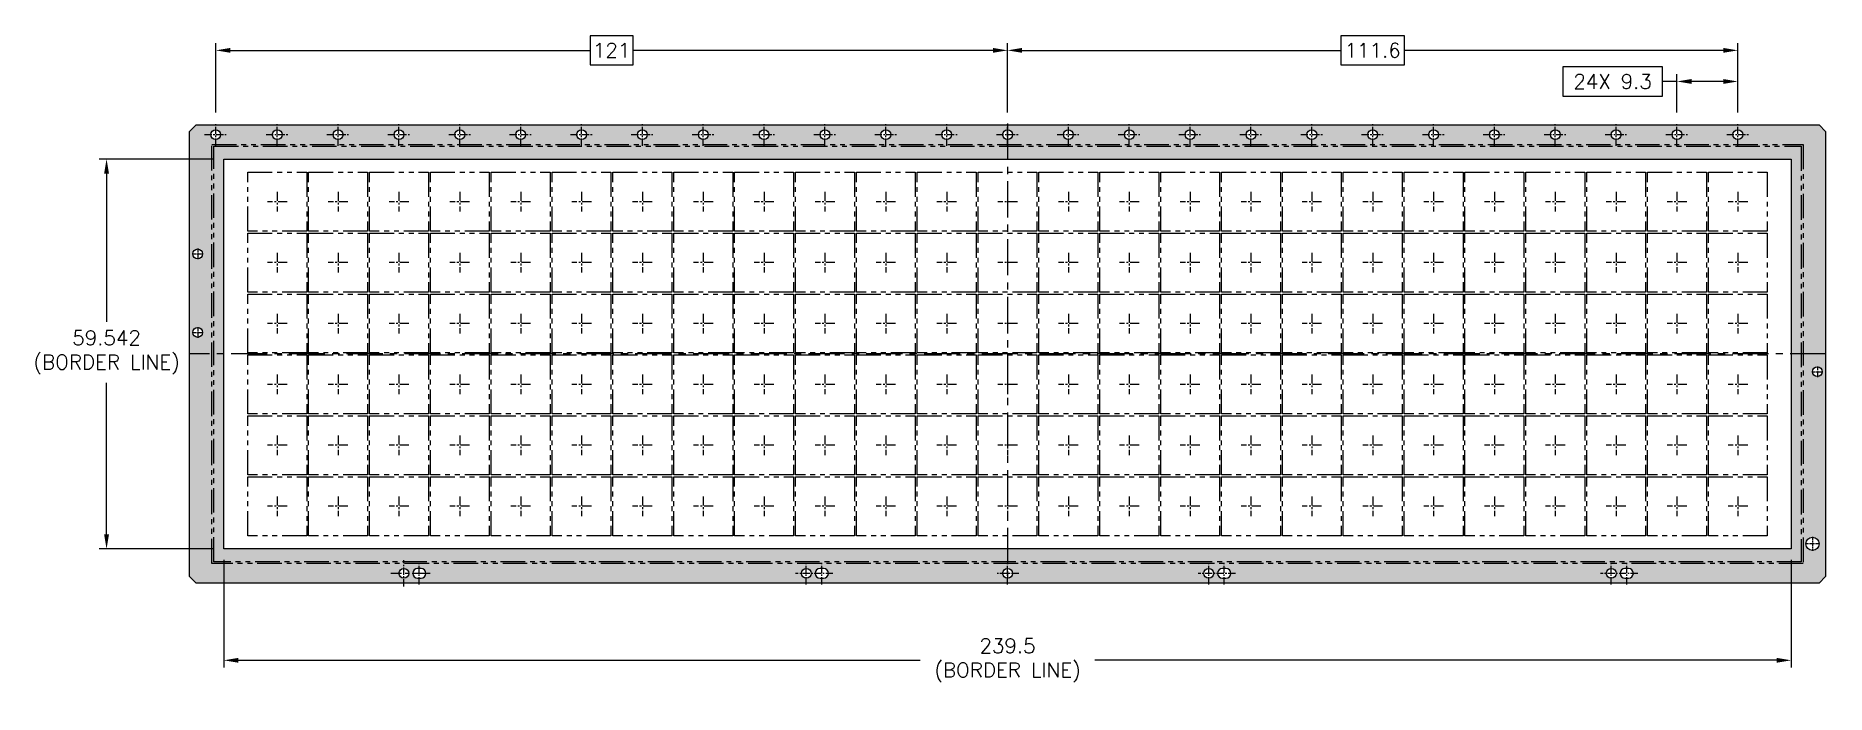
# Model space of a CAD drawing. Header units: millimetres. Extents: x 57 to 1212, y -970 to 358.
# Drawn here: x 787.7 to 1061.3, y -6.3 to 94.3 of the extents above; entities that cross this region are included whole.
import ezdxf

# ---------------------------------------------------------------- set-up
doc = ezdxf.new("R2010")
doc.units = ezdxf.units.MM
doc.header["$LTSCALE"] = 0.3
doc.linetypes.add('CENTER', pattern=[14.705263, 9.190789, -1.838158, 1.838158, -1.838158])
doc.linetypes.add('PHANTOM', pattern=[2.5, 1.25, -0.25, 0.25, -0.25, 0.25, -0.25])
for name, color, linetype in [('Border Line', 4, 'Continuous'), ('CENTER', 2, 'CENTER'), ('DIM', 3, 'Continuous'), ('PKG', 4, 'PHANTOM'), ('PLATING', 40, 'Continuous')]:
    doc.layers.add(name, color=color, linetype=linetype)
doc.layers.add('MOLD', color=1, linetype='PHANTOM', plot=False)
doc.styles.get("Standard").update_dxf_attribs({"font": 'simplex.shx'})
doc.dimstyles.get("Standard").update_dxf_attribs({"dimscale": 0, "dimtxt": 2, "dimasz": 2, "dimexe": 1, "dimexo": 1.5, "dimgap": 1, "dimtad": 0, "dimtih": 1, "dimtoh": 1, "dimdec": 3, "dimdsep": 46, "dimtxsty": 'Standard', "dimcen": 1, "dimclrd": 256, "dimclre": 256, "dimclrt": 2, "dimadec": 0, "dimazin": 0, "dimtfac": 1, "dimtdec": 3, "dimtofl": 0, "dimtmove": 0, "dimatfit": 3, "dimfxl": 0, "dimtolj": 1, "dimtzin": 0, "dimlwd": -1, "dimlwe": -1, "dimarcsym": 0})

msp = doc.modelspace()

# ---------------------------------------------------------------- blocks, each defined once
blk = doc.blocks.new('*D9')
at = {"layer": 'DEFPOINTS', "color": 0, "linetype": 'ByBlock', "ltscale": 0.05}
for p in [(936.21, 92.07), (815.21, 80.9), (936.21, 80.9)]:
    blk.add_point(p, dxfattribs=at)
at = {"layer": 'DIM', "ltscale": 0.05}
for p, q in [((815.21, 82.57), (815.21, 93.18)), ((936.21, 82.57), (936.21, 93.18)), ((817.44, 92.07), (872.43, 92.07)), ((933.99, 92.07), (878.99, 92.07))]:
    blk.add_line(p, q, dxfattribs=at)
at = {"layer": 'DIM', "linetype": 'ByBlock', "ltscale": 0.05}
for p, q in [((878.99, 94.29), (872.43, 94.29)), ((872.43, 94.29), (872.43, 89.84)), ((878.99, 89.84), (878.99, 94.29)), ((872.43, 89.84), (878.99, 89.84))]:
    blk.add_line(p, q, dxfattribs=at)
for points in [[(817.44, 92.44), (817.44, 91.7), (815.21, 92.07)], [(933.99, 92.44), (933.99, 91.7), (936.21, 92.07)]]:
    blk.add_solid(points, dxfattribs=at)
at = {"layer": 'DIM', "color": 2, "linetype": 'ByBlock', "ltscale": 0.05, "insert": (875.71, 92.07), "char_height": 2.222, "attachment_point": 5}
blk.add_mtext('\\A1;121', dxfattribs=at)
blk = doc.blocks.new('*D10')
at = {"layer": 'DEFPOINTS', "color": 0, "ltscale": 0.05}
for p in [(1047.81, 92.07), (936.21, 80.9), (1047.81, 80.9)]:
    blk.add_point(p, dxfattribs=at)
at = {"layer": 'DIM', "ltscale": 0.05}
for p, q in [((936.21, 82.57), (936.21, 93.18)), ((996.88, 94.29), (987.15, 94.29)), ((987.15, 94.29), (987.15, 89.84)), ((996.88, 89.84), (996.88, 94.29)), ((1047.81, 82.57), (1047.81, 93.18)), ((938.44, 92.07), (987.15, 92.07)), ((1045.59, 92.07), (996.88, 92.07)), ((987.15, 89.84), (996.88, 89.84))]:
    blk.add_line(p, q, dxfattribs=at)
for points in [[(938.44, 92.44), (938.44, 91.7), (936.21, 92.07)], [(1045.59, 92.44), (1045.59, 91.7), (1047.81, 92.07)]]:
    blk.add_solid(points, dxfattribs=at)
at = {"layer": 'DIM', "color": 2, "ltscale": 0.05, "insert": (992.01, 92.07), "char_height": 2.222, "attachment_point": 5}
blk.add_mtext('\\A1;111.6', dxfattribs=at)
blk = doc.blocks.new('*D11')
at = {"layer": 'DEFPOINTS', "color": 0, "ltscale": 0.05}
for p in [(1038.51, 87.32), (1038.51, 80.9), (1047.81, 80.9)]:
    blk.add_point(p, dxfattribs=at)
at = {"layer": 'DIM', "ltscale": 0.05}
for p, q in [((1036.29, 89.54), (1021.05, 89.54)), ((1021.05, 89.54), (1021.05, 85.1)), ((1036.29, 85.1), (1036.29, 89.54)), ((1038.51, 82.57), (1038.51, 88.43)), ((1047.81, 82.57), (1047.81, 88.43)), ((1021.05, 85.1), (1036.29, 85.1)), ((1038.51, 87.32), (1036.29, 87.32)), ((1045.59, 87.32), (1040.74, 87.32))]:
    blk.add_line(p, q, dxfattribs=at)
for points in [[(1040.74, 87.69), (1040.74, 86.95), (1038.51, 87.32)], [(1045.59, 87.69), (1045.59, 86.95), (1047.81, 87.32)]]:
    blk.add_solid(points, dxfattribs=at)
at = {"layer": 'DIM', "color": 2, "ltscale": 0.05, "insert": (1028.67, 87.32), "char_height": 2.2222, "attachment_point": 5}
blk.add_mtext('\\A1;24X 9.3', dxfattribs=at)
blk = doc.blocks.new('*D33')
at = {"layer": 'DEFPOINTS', "color": 0, "ltscale": 0.1}
for p in [(816.46, 75.47), (798.53, 15.93), (816.46, 15.93)]:
    blk.add_point(p, dxfattribs=at)
at = {"layer": 'DIM', "ltscale": 0.1}
for p, q in [((814.8, 75.47), (797.42, 75.47)), ((798.53, 73.25), (798.53, 50.61)), ((798.53, 18.15), (798.53, 41.3)), ((814.8, 15.93), (797.42, 15.93))]:
    blk.add_line(p, q, dxfattribs=at)
for points in [[(798.16, 73.25), (798.9, 73.25), (798.53, 75.47)], [(798.16, 18.15), (798.9, 18.15), (798.53, 15.93)]]:
    blk.add_solid(points, dxfattribs=at)
at = {"layer": 'DIM', "color": 2, "ltscale": 0.1, "insert": (798.53, 45.95), "char_height": 2.2222, "attachment_point": 5}
blk.add_mtext('\\A1;59.542\\P(BORDER LINE)', dxfattribs=at)
blk = doc.blocks.new('*D40')
at = {"layer": 'DEFPOINTS', "color": 0, "ltscale": 0.05}
for p in [(816.46, 15.93), (1055.96, 15.93), (816.46, -1.08)]:
    blk.add_point(p, dxfattribs=at)
at = {"layer": 'DIM', "ltscale": 0.05}
for p, q in [((816.46, 14.26), (816.46, -2.19)), ((1055.96, 14.26), (1055.96, -2.19)), ((818.69, -1.08), (922.88, -1.08)), ((1053.74, -1.08), (949.55, -1.08))]:
    blk.add_line(p, q, dxfattribs=at)
for points in [[(818.69, -0.71), (818.69, -1.45), (816.46, -1.08)], [(1053.74, -0.71), (1053.74, -1.45), (1055.96, -1.08)]]:
    blk.add_solid(points, dxfattribs=at)
at = {"layer": 'DIM', "color": 2, "ltscale": 0.05, "insert": (936.21, -1.08), "char_height": 2.2222, "attachment_point": 5}
blk.add_mtext('\\A1;239.5\\P(BORDER LINE)', dxfattribs=at)
blk = doc.blocks.new('9X9')
at = {"layer": 'CENTER', "ltscale": 0.5}
for p, q in [((-1.5, 0), (1.5, 0)), ((0, 1.5), (0, -1.5))]:
    blk.add_line(p, q, dxfattribs=at)
at = {"layer": 'PKG', "ltscale": 10}
blk.add_lwpolyline([(4.5, -4.5), (4.5, 4.5), (-4.5, 4.5), (-4.5, -4.5)], close=True, dxfattribs=at)

# ---------------------------------------------------------------- dimensions: what is measured, and where the dimension line sits
at = {"layer": 'DIM', "linetype": 'ByBlock', "ltscale": 0.05}
dim = msp.add_linear_dim(base=(936.2129, 92.0669), p1=(815.2129, 80.9024), p2=(936.2129, 80.9024), dimstyle='Standard', override={"dimscale": 1.111111, "dimgap": -1}, dxfattribs=at)
dim.commit()
dim.dimension.update_dxf_attribs({"geometry": '*D9', "text_midpoint": (875.7129, 92.0669)})
at = {"layer": 'DIM', "ltscale": 0.05}
dim = msp.add_linear_dim(base=(1047.8129, 92.0669), p1=(936.2129, 80.9024), p2=(1047.8129, 80.9024), dimstyle='Standard', override={"dimscale": 1.111111, "dimgap": -1}, dxfattribs=at)
dim.commit()
dim.dimension.update_dxf_attribs({"geometry": '*D10', "text_midpoint": (992.0129, 92.0669)})
for base, p1, p2, text, override, picture, middle in [((1038.5129, 87.3212), (1047.8129, 80.9024), (1038.5129, 80.9024), '24X <>', {"dimscale": 1.111111, "dimgap": -1}, '*D11', (1028.6716, 87.3212)), ((816.4629, -1.0807), (1055.9629, 15.9314), (816.4629, 15.9314), '<>\\P(BORDER LINE)', {"dimscale": 1.111111}, '*D40', (936.2129, -1.0807))]:
    dim = msp.add_linear_dim(base=base, p1=p1, p2=p2, text=text, dimstyle='Standard', override=override, dxfattribs=at)
    dim.commit()
    dim.dimension.update_dxf_attribs({"geometry": picture, "text_midpoint": middle})
at = {"layer": 'DIM', "ltscale": 0.1}
dim = msp.add_linear_dim(base=(798.5294, 15.9314), p1=(816.4629, 75.4734), p2=(816.4629, 15.9314), angle=90, text='<>\\P(BORDER LINE)', dimstyle='Standard', override={"dimscale": 1.111111}, dxfattribs=at)
dim.commit()
dim.dimension.update_dxf_attribs({"geometry": '*D33', "text_midpoint": (798.5294, 45.9524), "dimtype": 160})

# ---------------------------------------------------------------- hatches: boundary and pattern name
at = {"layer": 'PLATING', "ltscale": 0.05}
h = msp.add_hatch(dxfattribs=at)
h.set_pattern_fill('AR-HBONE', color=6, scale=0.01, style=0)
h.paths.add_polyline_path([(1061.2129, 79.7024), (1060.2129, 80.7024), (812.2129, 80.7024), (811.2129, 79.7024), (811.2129, 11.7024), (812.2129, 10.7024), (1060.2129, 10.7024), (1061.2129, 11.7024)])
h.paths.add_polyline_path([(1055.9629, 75.4734), (1055.9629, 15.9314), (816.4629, 15.9314), (816.4629, 75.4734)], flags=16)
h.paths.add_polyline_path([(963.3629, 79.2024, -1), (964.8629, 79.2024, -1)], flags=16)
h.paths.add_polyline_path([(972.6629, 79.2024, -1), (974.1629, 79.2024, -1)], flags=16)
h.paths.add_polyline_path([(954.0629, 79.2024, -1), (955.5629, 79.2024, -1)], flags=16)
h.paths.add_polyline_path([(983.4629, 79.2024, -1), (981.9629, 79.2024, -1)], flags=16)
h.paths.add_polyline_path([(944.7629, 79.2024, -1), (946.2629, 79.2024, -1)], flags=16)
h.paths.add_polyline_path([(992.7629, 79.2024, -1), (991.2629, 79.2024, -1)], flags=16)
h.paths.add_polyline_path([(935.4629, 79.2024, -1), (936.9629, 79.2024, -1)], flags=16)
h.paths.add_polyline_path([(1002.0629, 79.2024, -1), (1000.5629, 79.2024, -1)], flags=16)
h.paths.add_polyline_path([(926.1629, 79.2024, -1), (927.6629, 79.2024, -1)], flags=16)
h.paths.add_polyline_path([(1011.3629, 79.2024, -1), (1009.8629, 79.2024, -1)], flags=16)
h.paths.add_polyline_path([(916.8629, 79.2024, -1), (918.3629, 79.2024, -1)], flags=16)
h.paths.add_polyline_path([(1020.6629, 79.2024, -1), (1019.1629, 79.2024, -1)], flags=16)
h.paths.add_polyline_path([(907.5629, 79.2024, -1), (909.0629, 79.2024, -1)], flags=16)
h.paths.add_polyline_path([(1029.9629, 79.2024, -1), (1028.4629, 79.2024, -1)], flags=16)
h.paths.add_polyline_path([(967.7129, 12.2024, -1), (966.2129, 12.2024, -1)], flags=16)
h.paths.add_polyline_path([(969.0589, 12.9524), (969.5909, 12.9524, -1), (969.5909, 11.4524), (969.0589, 11.4524, -1)], flags=16)
h.paths.add_polyline_path([(898.2629, 79.2024, -1), (899.7629, 79.2024, -1)], flags=16)
h.paths.add_polyline_path([(1039.2629, 79.2024, -1), (1037.7629, 79.2024, -1)], flags=16)
h.paths.add_polyline_path([(936.9629, 12.2024, -1), (935.4629, 12.2024, -1)], flags=16)
h.paths.add_polyline_path([(888.9629, 79.2024, -1), (890.4629, 79.2024, -1)], flags=16)
h.paths.add_polyline_path([(1048.5629, 79.2024, -1), (1047.0629, 79.2024, -1)], flags=16)
h.paths.add_polyline_path([(879.6629, 79.2024, -1), (881.1629, 79.2024, -1)], flags=16)
h.paths.add_polyline_path([(908.0909, 11.4524), (907.5589, 11.4524, -1), (907.5589, 12.9524), (908.0909, 12.9524, -1)], flags=16)
h.paths.add_polyline_path([(1029.2129, 12.2024, -1), (1027.7129, 12.2024, -1)], flags=16)
h.paths.add_polyline_path([(906.2129, 12.2024, -1), (904.7129, 12.2024, -1)], flags=16)
h.paths.add_polyline_path([(1030.5589, 12.9524), (1031.0909, 12.9524, -1), (1031.0909, 11.4524), (1030.5589, 11.4524, -1)], flags=16)
h.paths.add_polyline_path([(870.3629, 79.2024, -1), (871.8629, 79.2024, -1)], flags=16)
h.paths.add_polyline_path([(1060.7129, 42.9904, -1), (1059.2129, 42.9904, -1)], flags=16)
h.paths.add_polyline_path([(861.0629, 79.2024, -1), (862.5629, 79.2024, -1)], flags=16)
h.paths.add_polyline_path([(1060.2129, 16.7024, -1), (1058.2129, 16.7024, -1)], flags=16)
h.paths.add_polyline_path([(851.7629, 79.2024, -1), (853.2629, 79.2024, -1)], flags=16)
h.paths.add_polyline_path([(842.4629, 79.2024, -1), (843.9629, 79.2024, -1)], flags=16)
h.paths.add_polyline_path([(833.1629, 79.2024, -1), (834.6629, 79.2024, -1)], flags=16)
h.paths.add_polyline_path([(846.5909, 11.4524), (846.0589, 11.4524, -1), (846.0589, 12.9524), (846.5909, 12.9524, -1)], flags=16)
h.paths.add_polyline_path([(844.7129, 12.2024, -1), (843.2129, 12.2024, -1)], flags=16)
h.paths.add_polyline_path([(823.8629, 79.2024, -1), (825.3629, 79.2024, -1)], flags=16)
h.paths.add_polyline_path([(814.4629, 79.2024, -1), (815.9629, 79.2024, -1)], flags=16)
h.paths.add_polyline_path([(811.7129, 60.9904, -1), (813.2129, 60.9904, -1)], flags=16)
h.paths.add_polyline_path([(813.2129, 48.9904, -1), (811.7129, 48.9904, -1)], flags=16)

# ---------------------------------------------------------------- linework, layer by layer
at = {"ltscale": 0.5}
msp.add_lwpolyline([(1060.2129, 80.7024), (1061.2129, 79.7024), (1061.2129, 11.7024), (1060.2129, 10.7024), (812.2129, 10.7024), (811.2129, 11.7024), (811.2129, 79.7024), (812.2129, 80.7024)], close=True, dxfattribs=at)
at = {"ltscale": 0.05}
for points in [[(846.5909, 11.4524, 1), (846.5909, 12.9524), (846.0589, 12.9524, 1), (846.0589, 11.4524)], [(908.0909, 11.4524, 1), (908.0909, 12.9524), (907.5589, 12.9524, 1), (907.5589, 11.4524)], [(969.5909, 11.4524, 1), (969.5909, 12.9524), (969.0589, 12.9524, 1), (969.0589, 11.4524)], [(1031.0909, 11.4524, 1), (1031.0909, 12.9524), (1030.5589, 12.9524, 1), (1030.5589, 11.4524)]]:
    msp.add_lwpolyline(points, format="xyb", close=True, dxfattribs=at)
for centre in [(815.2129, 79.2024), (824.6129, 79.2024), (833.9129, 79.2024), (843.2129, 79.2024), (852.5129, 79.2024), (861.8129, 79.2024), (871.1129, 79.2024), (880.4129, 79.2024), (889.7129, 79.2024), (899.0129, 79.2024), (908.3129, 79.2024), (917.6129, 79.2024), (926.9129, 79.2024), (936.2129, 79.2024), (945.5129, 79.2024), (954.8129, 79.2024), (964.1129, 79.2024), (973.4129, 79.2024), (982.7129, 79.2024), (992.0129, 79.2024), (1001.3129, 79.2024), (1010.6129, 79.2024), (1019.9129, 79.2024), (1029.2129, 79.2024), (1038.5129, 79.2024), (1047.8129, 79.2024), (843.9629, 12.2024), (905.4629, 12.2024), (936.2129, 12.2024), (966.9629, 12.2024), (1028.4629, 12.2024)]:
    msp.add_circle(centre, 0.75)
for centre, radius in [((812.4629, 60.9904), 0.75), ((812.4629, 48.9904), 0.75), ((1059.9629, 42.9904), 0.75), ((1059.2129, 16.7024), 1)]:
    msp.add_circle(centre, radius, dxfattribs=at)
at = {"layer": 'Border Line'}
msp.add_lwpolyline([(1055.9629, 75.4734), (1055.9629, 15.9314), (816.4629, 15.9314), (816.4629, 75.4734), (1055.9629, 75.4734)], dxfattribs=at)
at = {"layer": 'CENTER', "ltscale": 0.4}
for p, q in [((815.2129, 77.5024), (815.2129, 80.9024)), ((824.6129, 77.5024), (824.6129, 80.9024)), ((833.9129, 77.5024), (833.9129, 80.9024)), ((843.2129, 77.5024), (843.2129, 80.9024)), ((852.5129, 77.5024), (852.5129, 80.9024)), ((861.8129, 77.5024), (861.8129, 80.9024)), ((871.1129, 77.5024), (871.1129, 80.9024)), ((880.4129, 77.5024), (880.4129, 80.9024)), ((889.7129, 77.5024), (889.7129, 80.9024)), ((899.0129, 77.5024), (899.0129, 80.9024)), ((908.3129, 77.5024), (908.3129, 80.9024)), ((917.6129, 77.5024), (917.6129, 80.9024)), ((926.9129, 77.5024), (926.9129, 80.9024)), ((936.2129, 77.5024), (936.2129, 80.9024)), ((945.5129, 77.5024), (945.5129, 80.9024)), ((954.8129, 77.5024), (954.8129, 80.9024)), ((964.1129, 77.5024), (964.1129, 80.9024)), ((973.4129, 77.5024), (973.4129, 80.9024)), ((982.7129, 77.5024), (982.7129, 80.9024)), ((992.0129, 77.5024), (992.0129, 80.9024)), ((1001.3129, 77.5024), (1001.3129, 80.9024)), ((1010.6129, 77.5024), (1010.6129, 80.9024)), ((1019.9129, 77.5024), (1019.9129, 80.9024)), ((1029.2129, 77.5024), (1029.2129, 80.9024)), ((1038.5129, 77.5024), (1038.5129, 80.9024)), ((1047.8129, 77.5024), (1047.8129, 80.9024)), ((813.5129, 79.2024), (816.9129, 79.2024)), ((822.9129, 79.2024), (826.3129, 79.2024)), ((832.2129, 79.2024), (835.6129, 79.2024)), ((841.5129, 79.2024), (844.9129, 79.2024)), ((850.8129, 79.2024), (854.2129, 79.2024)), ((860.1129, 79.2024), (863.5129, 79.2024)), ((869.4129, 79.2024), (872.8129, 79.2024)), ((878.7129, 79.2024), (882.1129, 79.2024)), ((888.0129, 79.2024), (891.4129, 79.2024)), ((897.3129, 79.2024), (900.7129, 79.2024)), ((906.6129, 79.2024), (910.0129, 79.2024)), ((915.9129, 79.2024), (919.3129, 79.2024)), ((925.2129, 79.2024), (928.6129, 79.2024)), ((934.5129, 79.2024), (937.9129, 79.2024)), ((943.8129, 79.2024), (947.2129, 79.2024)), ((953.1129, 79.2024), (956.5129, 79.2024)), ((962.4129, 79.2024), (965.8129, 79.2024)), ((971.7129, 79.2024), (975.1129, 79.2024)), ((981.0129, 79.2024), (984.4129, 79.2024)), ((990.3129, 79.2024), (993.7129, 79.2024)), ((999.6129, 79.2024), (1003.0129, 79.2024)), ((1008.9129, 79.2024), (1012.3129, 79.2024)), ((1018.2129, 79.2024), (1021.6129, 79.2024)), ((1027.5129, 79.2024), (1030.9129, 79.2024)), ((1036.8129, 79.2024), (1040.2129, 79.2024)), ((1046.1129, 79.2024), (1049.5129, 79.2024)), ((843.9629, 10.2024), (843.9629, 14.2024)), ((846.3249, 10.5024), (846.3249, 13.9024)), ((905.4629, 10.5024), (905.4629, 13.9024)), ((907.8249, 10.5024), (907.8249, 13.9024)), ((936.2129, 10.5024), (936.2129, 13.9024)), ((966.9629, 10.5024), (966.9629, 13.9024)), ((969.3249, 10.5024), (969.3249, 13.9024)), ((1028.4629, 10.5024), (1028.4629, 13.9024)), ((1030.8249, 10.5024), (1030.8249, 13.9024)), ((909.5249, 12.2024), (903.8246, 12.2024)), ((937.9129, 12.2024), (934.5129, 12.2024)), ((971.0249, 12.2024), (965.3246, 12.2024)), ((1032.5249, 12.2024), (1026.8246, 12.2024))]:
    msp.add_line(p, q, dxfattribs=at)
at = {"layer": 'CENTER', "ltscale": 2}
for p, q in [((936.2129, 80.9024), (936.2129, 10.5024)), ((1061.3118, 45.7024), (811.114, 45.7024))]:
    msp.add_line(p, q, dxfattribs=at)
at = {"layer": 'CENTER', "ltscale": 0.2}
for p, q in [((811.6392, 60.9904), (813.2866, 60.9904)), ((812.4629, 61.8141), (812.4629, 60.1667)), ((812.4629, 49.8141), (812.4629, 48.1667)), ((811.6392, 48.9904), (813.2866, 48.9904)), ((1059.9629, 43.8141), (1059.9629, 42.1667)), ((1059.1392, 42.9904), (1060.7866, 42.9904)), ((1060.2837, 16.7024), (1058.1421, 16.7024)), ((1059.2129, 17.7732), (1059.2129, 15.6316))]:
    msp.add_line(p, q, dxfattribs=at)
at = {"layer": 'CENTER'}
for p, q in [((848.0036, 12.2024), (841.9629, 12.2024)), ((936.4129, 12.2024), (936.0129, 12.2024))]:
    msp.add_line(p, q, dxfattribs=at)
at = {"layer": 'MOLD', "ltscale": 10}
for points in [[(1057.8126, 77.6763), (1057.8126, 13.7285), (814.6133, 13.7285), (814.6133, 77.6763)], [(814.928, 13.9742), (814.928, 77.4307), (1057.4978, 77.4307), (1057.4978, 13.9742)]]:
    msp.add_lwpolyline(points, close=True, dxfattribs=at)

# ---------------------------------------------------------------- block references
at = {"ltscale": 0.05, "xscale": -1}
for p in [(824.6129, 68.9524), (833.9129, 68.9524), (843.2129, 68.9524), (852.5129, 68.9524), (861.8129, 68.9524), (871.1129, 68.9524), (880.4129, 68.9524), (889.7129, 68.9524), (899.0129, 68.9524), (908.3129, 68.9524), (917.6129, 68.9524), (926.9129, 68.9524), (936.2129, 68.9524), (945.5129, 68.9524), (954.8129, 68.9524), (964.1129, 68.9524), (973.4129, 68.9524), (982.7129, 68.9524), (992.0129, 68.9524), (1001.3129, 68.9524), (1010.6129, 68.9524), (1019.9129, 68.9524), (1029.2129, 68.9524), (1038.5129, 68.9524), (1047.8129, 68.9524), (824.6129, 59.6524), (833.9129, 59.6524), (843.2129, 59.6524), (852.5129, 59.6524), (861.8129, 59.6524), (871.1129, 59.6524), (880.4129, 59.6524), (889.7129, 59.6524), (899.0129, 59.6524), (908.3129, 59.6524), (917.6129, 59.6524), (926.9129, 59.6524), (936.2129, 59.6524), (945.5129, 59.6524), (954.8129, 59.6524), (964.1129, 59.6524), (973.4129, 59.6524), (982.7129, 59.6524), (992.0129, 59.6524), (1001.3129, 59.6524), (1010.6129, 59.6524), (1019.9129, 59.6524), (1029.2129, 59.6524), (1038.5129, 59.6524), (1047.8129, 59.6524), (824.6129, 50.3524), (833.9129, 50.3524), (843.2129, 50.3524), (852.5129, 50.3524), (861.8129, 50.3524), (871.1129, 50.3524), (880.4129, 50.3524), (889.7129, 50.3524), (899.0129, 50.3524), (908.3129, 50.3524), (917.6129, 50.3524), (926.9129, 50.3524), (936.2129, 50.3524), (945.5129, 50.3524), (954.8129, 50.3524), (964.1129, 50.3524), (973.4129, 50.3524), (982.7129, 50.3524), (992.0129, 50.3524), (1001.3129, 50.3524), (1010.6129, 50.3524), (1019.9129, 50.3524), (1029.2129, 50.3524), (1038.5129, 50.3524), (1047.8129, 50.3524), (824.6129, 41.0524), (833.9129, 41.0524), (843.2129, 41.0524), (852.5129, 41.0524), (861.8129, 41.0524), (871.1129, 41.0524), (880.4129, 41.0524), (889.7129, 41.0524), (899.0129, 41.0524), (908.3129, 41.0524), (917.6129, 41.0524), (926.9129, 41.0524), (936.2129, 41.0524), (945.5129, 41.0524), (954.8129, 41.0524), (964.1129, 41.0524), (973.4129, 41.0524), (982.7129, 41.0524), (992.0129, 41.0524), (1001.3129, 41.0524), (1010.6129, 41.0524), (1019.9129, 41.0524), (1029.2129, 41.0524), (1038.5129, 41.0524), (1047.8129, 41.0524), (824.6129, 31.7524), (833.9129, 31.7524), (843.2129, 31.7524), (852.5129, 31.7524), (861.8129, 31.7524), (871.1129, 31.7524), (880.4129, 31.7524), (889.7129, 31.7524), (899.0129, 31.7524), (908.3129, 31.7524), (917.6129, 31.7524), (926.9129, 31.7524), (936.2129, 31.7524), (945.5129, 31.7524), (954.8129, 31.7524), (964.1129, 31.7524), (973.4129, 31.7524), (982.7129, 31.7524), (992.0129, 31.7524), (1001.3129, 31.7524), (1010.6129, 31.7524), (1019.9129, 31.7524), (1029.2129, 31.7524), (1038.5129, 31.7524), (1047.8129, 31.7524), (824.6129, 22.4524), (833.9129, 22.4524), (843.2129, 22.4524), (852.5129, 22.4524), (861.8129, 22.4524), (871.1129, 22.4524), (880.4129, 22.4524), (889.7129, 22.4524), (899.0129, 22.4524), (908.3129, 22.4524), (917.6129, 22.4524), (926.9129, 22.4524), (936.2129, 22.4524), (945.5129, 22.4524), (954.8129, 22.4524), (964.1129, 22.4524), (973.4129, 22.4524), (982.7129, 22.4524), (992.0129, 22.4524), (1001.3129, 22.4524), (1010.6129, 22.4524), (1019.9129, 22.4524), (1029.2129, 22.4524), (1038.5129, 22.4524), (1047.8129, 22.4524)]:
    msp.add_blockref('9X9', p, dxfattribs=at)

msp.set_redraw_order([(e.dxf.handle, doc.entitydb.next_handle()) for e in msp.query("TEXT MTEXT ATTDEF DIMENSION ARC_DIMENSION")])  # texts and dimensions are drawn at this point

doc.saveas('drawing.dxf')
